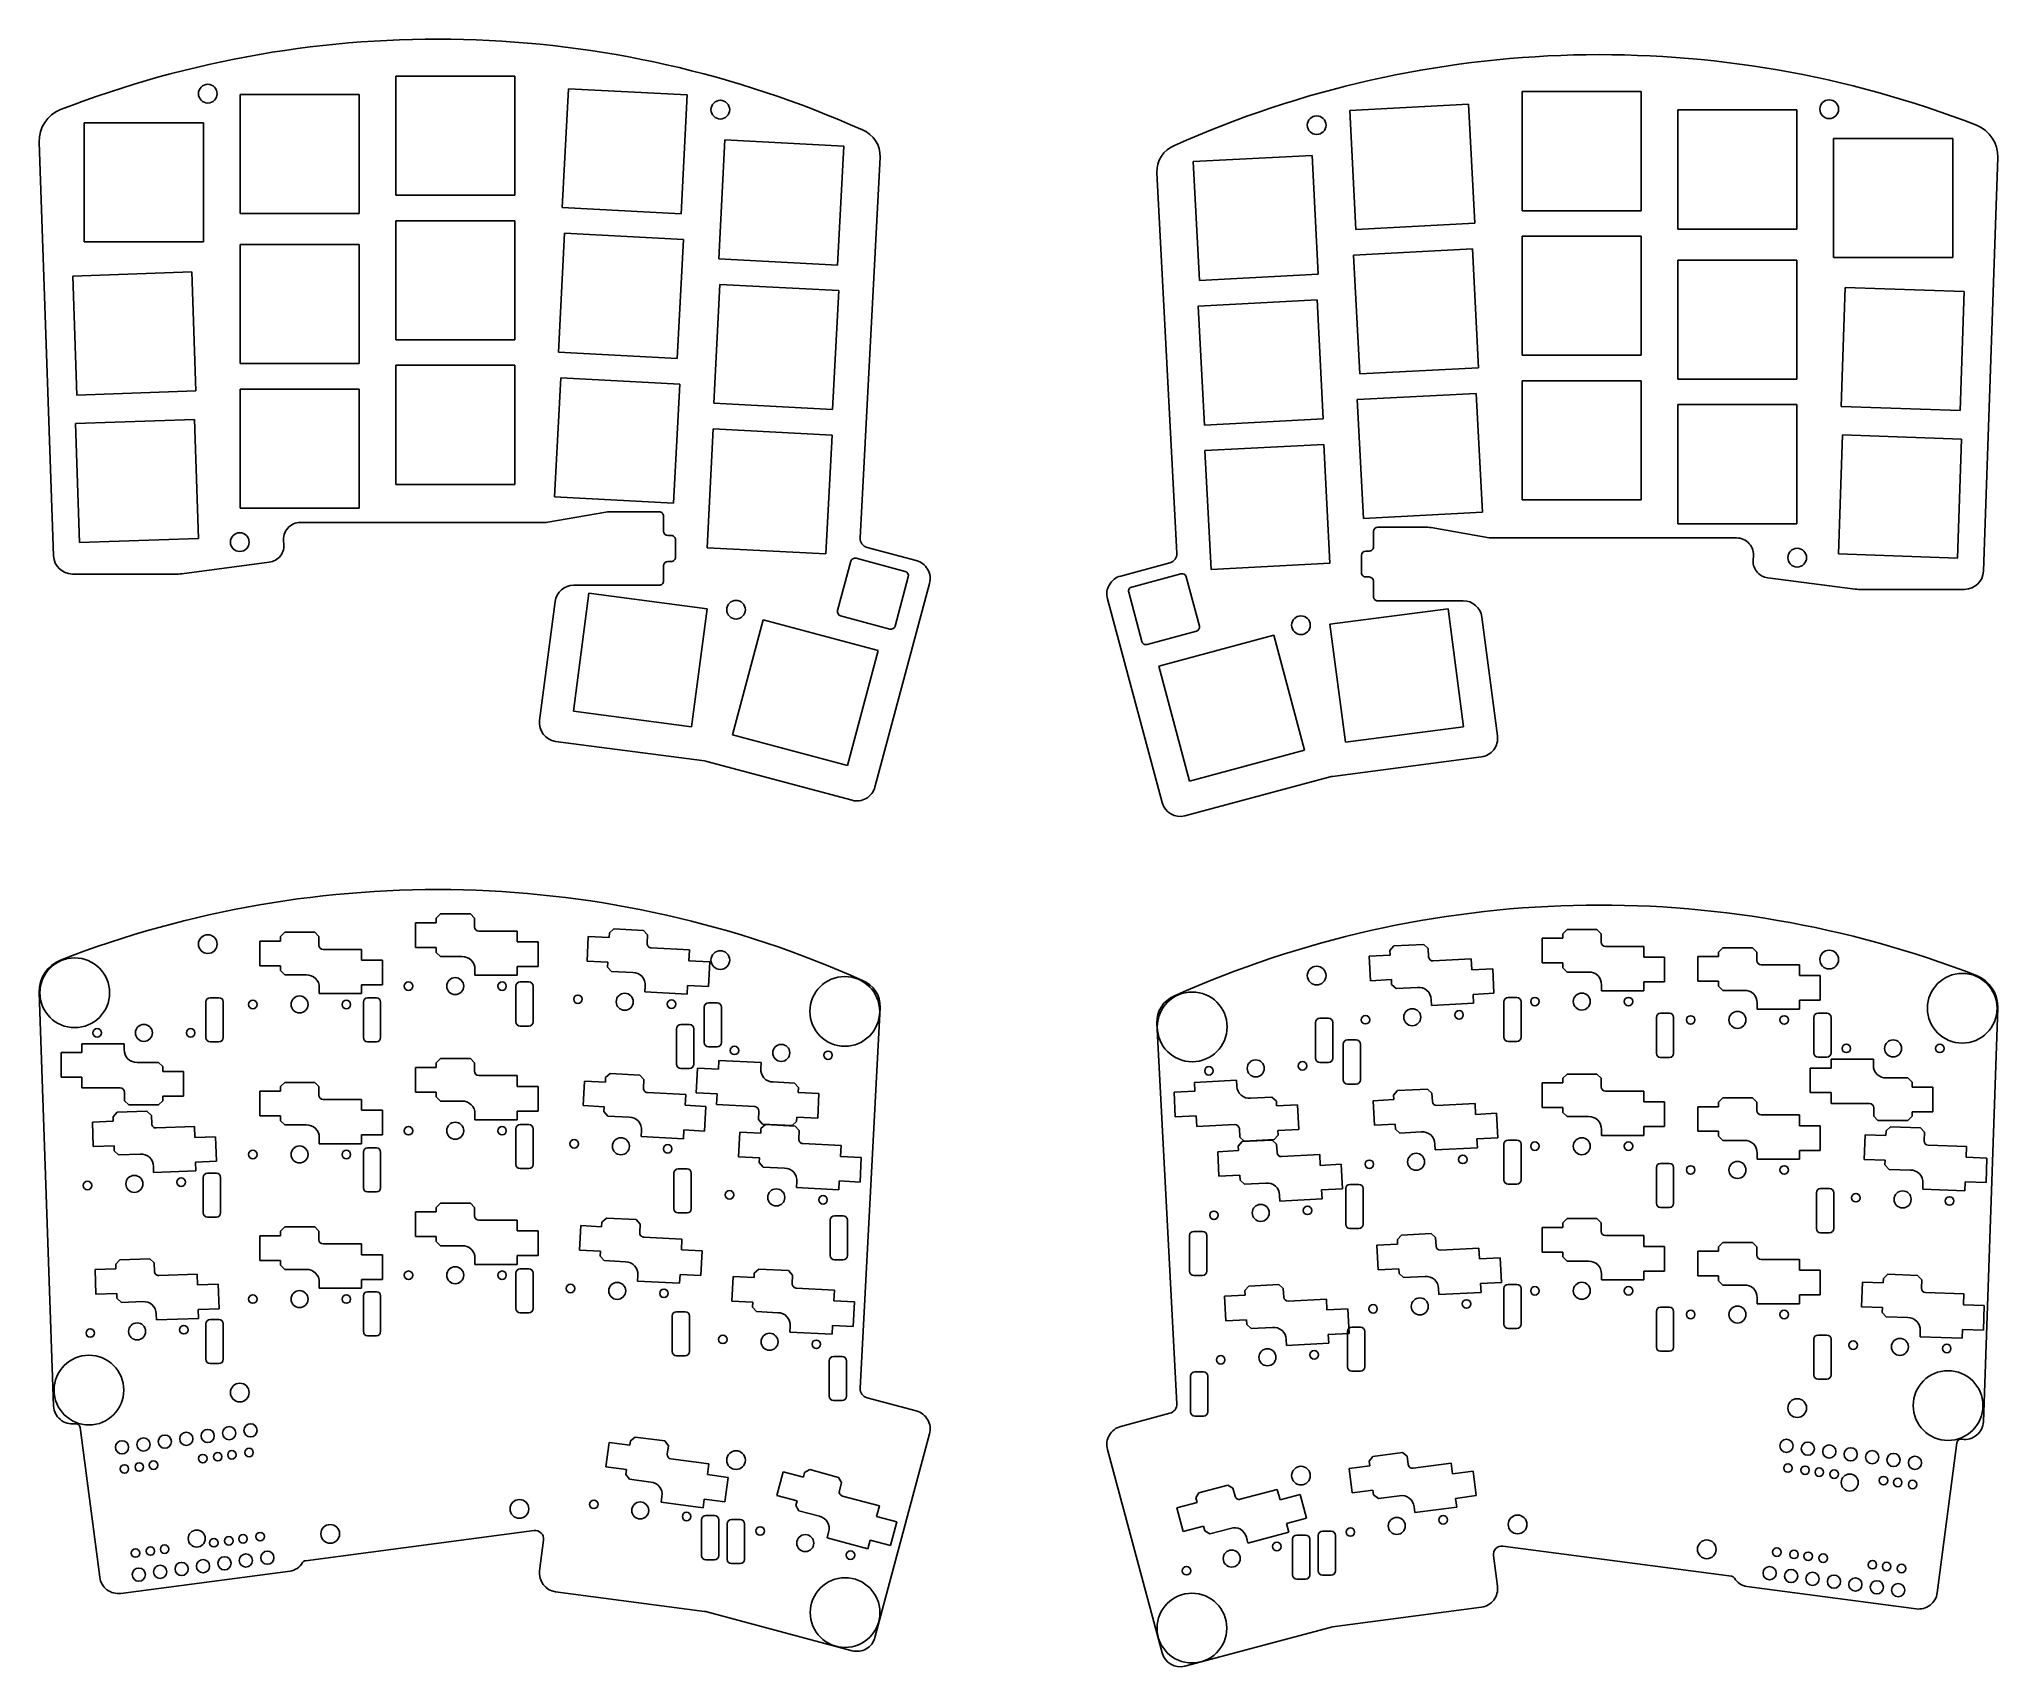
# Model space of a CAD drawing. Extents: x 27 to 258, y -221 to -29.
import ezdxf

# ---------------------------------------------------------------- set-up
doc = ezdxf.new("R2010")
doc.units = 0
doc.layers.add('BLACK', color=7, linetype='CONTINUOUS')

msp = doc.modelspace()

# ---------------------------------------------------------------- linework, layer by layer
at = {"layer": 'BLACK', "linetype": 'CONTINUOUS'}
for p, q in [((69.239764, -33.566678), (83.239764, -33.566678)), ((69.239764, -47.566678), (69.239764, -33.566678)), ((83.239764, -33.566678), (83.239764, -47.566678)), ((50.939964, -35.721678), (64.939964, -35.721678)), ((50.939964, -49.721678), (50.939964, -35.721678)), ((64.939964, -35.721678), (64.939964, -49.721678)), ((88.804128, -49.027605), (89.536831, -35.046792)), ((89.536831, -35.046792), (103.517644, -35.779495)), ((103.517644, -35.779495), (102.784941, -49.760308)), ((215.667764, -35.389398), (201.667764, -35.389398)), ((201.667764, -35.389398), (201.667764, -49.389398)), ((215.667764, -49.389398), (215.667764, -35.389398)), ((32.640164, -53.066678), (32.640164, -39.066678)), ((32.640164, -39.066678), (46.640164, -39.066678)), ((46.640164, -39.066678), (46.640164, -53.066678)), ((181.389884, -37.602215), (195.370697, -36.869512)), ((182.122587, -51.583028), (181.389884, -37.602215)), ((195.370697, -36.869512), (196.1034, -50.850325)), ((233.967564, -37.544398), (219.967564, -37.544398)), ((219.967564, -37.544398), (219.967564, -51.544398)), ((233.967564, -51.544398), (233.967564, -37.544398)), ((27.333652, -41.31634), (29.033264, -89.986866)), ((107.214538, -55.039171), (107.947241, -41.058358)), ((107.947241, -41.058358), (121.928054, -41.791061)), ((252.267364, -40.889398), (238.267364, -40.889398)), ((238.267364, -40.889398), (238.267364, -54.889398)), ((252.267364, -54.889398), (252.267364, -40.889398)), ((121.928054, -41.791061), (121.195351, -55.771874)), ((126.192686, -43.094708), (123.846965, -87.853727)), ((162.979474, -43.613781), (176.960287, -42.881078)), ((163.712177, -57.594594), (162.979474, -43.613781)), ((176.960287, -42.881078), (177.69299, -56.861891)), ((257.573876, -43.13906), (255.875049, -91.787088)), ((158.714842, -44.917428), (161.060563, -89.676447)), ((83.239764, -47.566678), (69.239764, -47.566678)), ((64.939964, -49.721678), (50.939964, -49.721678)), ((69.239764, -50.566678), (83.239764, -50.566678)), ((69.239764, -64.566678), (69.239764, -50.566678)), ((83.239764, -50.566678), (83.239764, -64.566678)), ((102.784941, -49.760308), (88.804128, -49.027605)), ((201.667764, -49.389398), (215.667764, -49.389398)), ((88.36379, -66.028058), (89.096493, -52.047245)), ((89.096493, -52.047245), (103.077306, -52.779948)), ((103.077306, -52.779948), (102.344603, -66.760761)), ((196.1034, -50.850325), (182.122587, -51.583028)), ((215.667764, -52.389398), (201.667764, -52.389398)), ((201.667764, -52.389398), (201.667764, -66.389398)), ((215.667764, -66.389398), (215.667764, -52.389398)), ((219.967564, -51.544398), (233.967564, -51.544398)), ((46.640164, -53.066678), (32.640164, -53.066678)), ((50.939964, -53.366678), (64.939964, -53.366678)), ((50.939964, -67.366678), (50.939964, -53.366678)), ((64.939964, -53.366678), (64.939964, -67.366678)), ((121.195351, -55.771874), (107.214538, -55.039171)), ((181.830222, -54.602668), (195.811035, -53.869965)), ((182.562925, -68.583481), (181.830222, -54.602668)), ((195.811035, -53.869965), (196.543738, -67.850778)), ((233.967564, -55.189398), (219.967564, -55.189398)), ((219.967564, -55.189398), (219.967564, -69.189398)), ((233.967564, -69.189398), (233.967564, -55.189398)), ((238.267364, -54.889398), (252.267364, -54.889398)), ((31.278932, -57.069239), (45.270403, -56.580646)), ((31.767525, -71.06071), (31.278932, -57.069239)), ((45.270403, -56.580646), (45.758996, -70.572117)), ((177.69299, -56.861891), (163.712177, -57.594594)), ((106.624416, -72.031574), (107.357119, -58.050761)), ((107.357119, -58.050761), (121.337932, -58.783464)), ((121.337932, -58.783464), (120.605229, -72.764277)), ((239.148532, -72.394837), (239.637125, -58.403366)), ((239.637125, -58.403366), (253.628596, -58.891959)), ((253.628596, -58.891959), (253.140003, -72.88343)), ((163.569596, -60.606184), (177.550409, -59.873481)), ((164.302299, -74.586997), (163.569596, -60.606184)), ((177.550409, -59.873481), (178.283112, -73.854294)), ((83.239764, -64.566678), (69.239764, -64.566678)), ((102.344603, -66.760761), (88.36379, -66.028058)), ((201.667764, -66.389398), (215.667764, -66.389398)), ((64.939964, -67.366678), (50.939964, -67.366678)), ((69.239764, -67.566678), (83.239764, -67.566678)), ((69.239764, -81.566678), (69.239764, -67.566678)), ((83.239764, -67.566678), (83.239764, -81.566678)), ((87.923462, -83.028312), (88.656165, -69.047499)), ((88.656165, -69.047499), (102.636978, -69.780202)), ((196.543738, -67.850778), (182.562925, -68.583481)), ((45.758996, -70.572117), (31.767525, -71.06071)), ((50.939964, -70.366678), (64.939964, -70.366678)), ((50.939964, -84.366678), (50.939964, -70.366678)), ((64.939964, -70.366678), (64.939964, -84.366678)), ((102.636978, -69.780202), (101.904275, -83.761015)), ((182.27055, -71.602922), (196.251363, -70.870219)), ((196.251363, -70.870219), (196.984066, -84.851032)), ((215.667764, -69.389398), (201.667764, -69.389398)), ((201.667764, -69.389398), (201.667764, -83.389398)), ((215.667764, -83.389398), (215.667764, -69.389398)), ((219.967564, -69.189398), (233.967564, -69.189398)), ((120.605229, -72.764277), (106.624416, -72.031574)), ((183.003253, -85.583735), (182.27055, -71.602922)), ((233.967564, -72.189398), (219.967564, -72.189398)), ((219.967564, -72.189398), (219.967564, -86.189398)), ((233.967564, -86.189398), (233.967564, -72.189398)), ((253.140003, -72.88343), (239.148532, -72.394837)), ((31.600132, -74.415039), (45.591603, -73.926446)), ((32.088725, -88.40651), (31.600132, -74.415039)), ((45.591603, -73.926446), (46.080196, -87.917917)), ((105.838206, -89.018743), (106.570909, -75.03793)), ((106.570909, -75.03793), (120.551722, -75.770633)), ((120.551722, -75.770633), (119.819019, -89.751446)), ((178.283112, -73.854294), (164.302299, -74.586997)), ((238.827332, -89.740637), (239.315925, -75.749166)), ((239.315925, -75.749166), (253.307396, -76.237759)), ((164.355806, -77.593353), (178.336619, -76.86065)), ((165.088509, -91.574166), (164.355806, -77.593353)), ((178.336619, -76.86065), (179.069322, -90.841463)), ((253.307396, -76.237759), (252.818803, -90.22923)), ((83.239764, -81.566678), (69.239764, -81.566678)), ((64.939964, -84.366678), (50.939964, -84.366678)), ((93.940457, -84.827547), (87.120686, -86.013896)), ((101.904275, -83.761015), (87.923462, -83.028312)), ((94.317501, -84.794997), (100.231574, -84.794997)), ((196.984066, -84.851032), (183.003253, -85.583735)), ((201.667764, -83.389398), (215.667764, -83.389398)), ((86.743461, -86.046446), (58.049117, -86.04409)), ((100.731574, -85.294997), (100.731574, -87.088997)), ((184.175954, -87.117718), (184.175954, -88.911718)), ((190.590027, -86.617718), (184.675954, -86.617718)), ((190.967071, -86.650268), (197.786842, -87.836617)), ((219.967564, -86.189398), (233.967564, -86.189398)), ((46.080196, -87.917917), (32.088725, -88.40651)), ((56.090053, -88.487363), (56.066063, -88.305143)), ((101.231574, -87.588997), (101.628574, -87.588997)), ((102.128574, -88.088997), (102.128574, -90.136997)), ((119.819019, -89.751446), (105.838206, -89.018743)), ((130.439843, -90.522316), (124.660756, -88.973815)), ((183.675954, -89.411718), (183.278954, -89.411718)), ((198.164067, -87.869167), (226.858411, -87.866811)), ((252.818803, -90.22923), (238.827332, -89.740637)), ((54.368215, -90.731304), (44.090552, -92.08442)), ((100.731574, -91.136997), (100.731574, -92.930997)), ((101.628574, -90.636997), (101.231574, -90.636997)), ((121.187349, -96.409975), (122.740264, -90.61442)), ((123.352636, -90.260866), (129.148191, -91.813781)), ((154.467685, -92.345036), (160.246772, -90.796535)), ((161.554892, -92.083586), (155.759337, -93.636501)), ((179.069322, -90.841463), (165.088509, -91.574166)), ((182.778954, -89.911718), (182.778954, -91.959718)), ((228.817475, -90.310183), (228.841465, -90.127963)), ((31.231924, -92.110087), (43.698963, -92.110087)), ((90.13351, -108.249725), (91.960876, -94.369497)), ((100.231574, -93.430997), (90.171034, -93.430997)), ((91.960876, -94.369497), (105.841104, -96.196863)), ((125.579932, -117.159898), (131.995478, -93.216755)), ((129.501745, -92.426153), (127.94883, -98.221708)), ((155.405783, -94.248873), (156.958698, -100.044428)), ((163.720179, -98.232695), (162.167264, -92.43714)), ((183.278954, -92.459718), (183.675954, -92.459718)), ((184.175954, -92.959718), (184.175954, -94.753718)), ((230.539316, -92.554124), (240.817761, -93.884642)), ((253.676389, -93.910309), (241.20935, -93.910309)), ((86.150274, -109.316852), (87.989856, -95.343839)), ((105.841104, -96.196863), (104.013738, -110.077091)), ((159.327596, -118.982618), (152.91205, -95.039475)), ((179.066424, -98.019583), (192.946652, -96.192217)), ((184.675954, -95.253718), (194.736494, -95.253718)), ((192.946652, -96.192217), (194.774018, -110.072445)), ((108.817361, -111.01292), (112.440828, -97.489959)), ((112.440828, -97.489959), (125.963789, -101.113426)), ((121.540903, -97.022347), (127.336458, -98.575262)), ((163.366625, -98.845067), (157.57107, -100.397982)), ((180.89379, -111.899811), (179.066424, -98.019583)), ((198.757254, -111.139573), (196.917672, -97.16656)), ((125.963789, -101.113426), (122.340322, -114.636387)), ((158.943739, -102.936146), (172.4667, -99.312679)), ((172.4667, -99.312679), (176.090167, -112.83564)), ((162.567206, -116.459107), (158.943739, -102.936146)), ((104.013738, -110.077091), (90.13351, -108.249725)), ((194.774018, -110.072445), (180.89379, -111.899811)), ((88.044294, -111.785189), (105.54905, -114.089733)), ((122.340322, -114.636387), (108.817361, -111.01292)), ((105.831295, -114.145874), (122.885493, -118.715533)), ((176.090167, -112.83564), (162.567206, -116.459107)), ((196.863234, -113.607909), (179.358478, -115.912453)), ((179.076233, -115.968594), (162.022035, -120.538253)), ((71.567564, -133.124478), (71.567564, -136.020078)), ((74.016364, -133.124478), (71.567564, -133.124478)), ((74.016364, -132.587278), (74.516364, -132.087278)), ((74.016364, -133.124478), (74.016364, -132.587278)), ((74.516364, -132.087278), (78.024364, -132.087278)), ((78.024364, -132.087278), (78.524364, -132.587278)), ((78.524364, -133.587278), (78.524364, -132.587278)), ((53.267764, -135.279478), (53.267764, -138.175078)), ((55.716564, -135.279478), (53.267764, -135.279478)), ((55.716564, -134.742278), (56.216564, -134.242278)), ((55.716564, -135.279478), (55.716564, -134.742278)), ((56.216564, -134.242278), (59.724564, -134.242278)), ((59.724564, -134.242278), (60.224564, -134.742278)), ((60.224564, -135.742278), (60.224564, -134.742278)), ((83.524364, -134.087278), (79.024364, -134.087278)), ((83.524364, -135.359678), (83.524364, -134.087278)), ((83.524364, -135.359678), (85.973164, -135.359678)), ((85.973164, -138.255278), (85.973164, -135.359678)), ((91.884584, -134.727025), (91.73304, -137.618657)), ((94.330028, -134.855186), (91.884584, -134.727025)), ((94.330028, -134.855186), (94.358143, -134.318722)), ((94.358143, -134.318722), (94.883625, -133.845575)), ((94.883625, -133.845575), (98.386818, -134.029169)), ((98.386818, -134.029169), (98.859965, -134.554652)), ((98.807629, -135.553282), (98.859965, -134.554652)), ((186.581826, -135.848687), (190.085019, -135.665091)), ((190.085019, -135.665091), (190.610502, -136.138239)), ((203.995564, -134.947198), (203.995564, -137.842798)), ((206.444364, -134.947198), (203.995564, -134.947198)), ((206.444364, -134.409998), (206.944364, -133.909998)), ((206.444364, -134.947198), (206.444364, -134.409998)), ((206.944364, -133.909998), (210.452364, -133.909998)), ((210.452364, -133.909998), (210.952364, -134.409998)), ((210.952364, -135.409998), (210.952364, -134.409998)), ((65.224564, -136.242278), (60.724564, -136.242278)), ((65.224564, -137.514678), (65.224564, -136.242278)), ((65.224564, -137.514678), (67.673364, -137.514678)), ((67.673364, -140.410278), (67.673364, -137.514678)), ((74.016364, -136.020078), (71.567564, -136.020078)), ((74.016364, -136.595278), (74.016364, -136.020078)), ((74.016364, -136.595278), (74.516364, -137.095278)), ((74.516364, -137.095278), (77.032364, -137.095278)), ((94.178484, -137.746817), (91.73304, -137.618657)), ((94.14838, -138.321229), (94.178484, -137.746817)), ((103.774608, -136.314276), (99.280775, -136.078764)), ((103.708016, -137.584933), (103.774608, -136.314276)), ((103.708016, -137.584933), (106.15346, -137.713093)), ((106.001916, -140.604724), (106.15346, -137.713093)), ((186.136795, -136.910634), (183.691351, -137.038793)), ((183.691351, -137.038793), (183.842895, -139.930425)), ((186.10868, -136.374169), (186.581826, -135.848687)), ((186.136795, -136.910634), (186.10868, -136.374169)), ((190.662839, -137.136869), (190.610502, -136.138239)), ((195.682153, -137.374503), (191.18832, -137.610015)), ((195.748745, -138.64516), (195.682153, -137.374503)), ((206.444364, -137.842798), (203.995564, -137.842798)), ((206.444364, -138.417998), (206.444364, -137.842798)), ((215.952364, -135.909998), (211.452364, -135.909998)), ((215.952364, -137.182398), (215.952364, -135.909998)), ((215.952364, -137.182398), (218.401164, -137.182398)), ((218.401164, -140.077998), (218.401164, -137.182398)), ((222.295364, -137.102198), (222.295364, -139.997798)), ((224.744164, -137.102198), (222.295364, -137.102198)), ((224.744164, -136.564998), (225.244164, -136.064998)), ((224.744164, -137.102198), (224.744164, -136.564998)), ((225.244164, -136.064998), (228.752164, -136.064998)), ((228.752164, -136.064998), (229.252164, -136.564998)), ((229.252164, -137.564998), (229.252164, -136.564998)), ((234.252164, -138.064998), (229.752164, -138.064998)), ((234.252164, -139.337398), (234.252164, -138.064998)), ((55.716564, -138.175078), (53.267764, -138.175078)), ((55.716564, -138.750278), (55.716564, -138.175078)), ((55.716564, -138.750278), (56.216564, -139.250278)), ((56.216564, -139.250278), (58.732564, -139.250278)), ((65.224564, -140.410278), (67.673364, -140.410278)), ((65.224564, -141.450278), (65.224564, -140.410278)), ((78.556364, -138.595278), (78.556364, -139.295278)), ((78.556364, -139.295278), (83.524364, -139.295278)), ((83.524364, -138.255278), (85.973164, -138.255278)), ((83.524364, -139.295278), (83.524364, -138.255278)), ((84.907364, -140.081078), (83.875364, -140.081078)), ((94.14838, -138.321229), (94.621527, -138.846712)), ((94.621527, -138.846712), (97.134079, -138.978389)), ((186.288339, -139.802265), (183.842895, -139.930425)), ((186.318442, -140.376677), (186.288339, -139.802265)), ((186.318442, -140.376677), (186.843925, -140.849824)), ((195.748745, -138.64516), (198.194189, -138.516999)), ((198.345733, -141.40863), (198.194189, -138.516999)), ((206.444364, -138.417998), (206.944364, -138.917998)), ((206.944364, -138.917998), (209.460364, -138.917998)), ((210.984364, -140.417998), (210.984364, -141.117998)), ((215.952364, -140.077998), (218.401164, -140.077998)), ((215.952364, -141.117998), (215.952364, -140.077998)), ((224.744164, -139.997798), (222.295364, -139.997798)), ((224.744164, -140.572998), (224.744164, -139.997798)), ((234.252164, -139.337398), (236.700964, -139.337398)), ((236.700964, -142.232998), (236.700964, -139.337398)), ((27.333652, -141.31634), (29.032479, -189.964368)), ((46.938964, -142.425878), (46.938964, -146.607478)), ((48.470964, -141.925878), (47.438964, -141.925878)), ((48.970964, -146.607478), (48.970964, -142.425878)), ((60.256564, -140.750278), (60.256564, -141.450278)), ((60.256564, -141.450278), (65.224564, -141.450278)), ((65.439764, -142.443278), (65.439764, -146.624878)), ((66.971764, -141.943278), (65.939764, -141.943278)), ((67.471764, -146.624878), (67.471764, -142.443278)), ((83.375364, -140.581078), (83.375364, -144.762678)), ((85.407364, -144.762678), (85.407364, -140.581078)), ((98.577486, -140.556093), (98.540851, -141.255134)), ((98.540851, -141.255134), (103.502043, -141.515139)), ((103.502043, -141.515139), (103.556472, -140.476564)), ((103.556472, -140.476564), (106.001916, -140.604724)), ((107.042268, -142.526547), (106.010268, -142.526547)), ((186.843925, -140.849824), (189.356477, -140.718146)), ((190.956892, -142.13633), (190.993527, -142.835371)), ((190.993527, -142.835371), (195.954719, -142.575366)), ((195.900289, -141.536791), (198.345733, -141.40863)), ((195.954719, -142.575366), (195.900289, -141.536791)), ((199.500164, -146.585398), (199.500164, -142.403798)), ((200.000164, -141.903798), (201.032164, -141.903798)), ((201.532164, -142.403798), (201.532164, -146.585398)), ((210.984364, -141.117998), (215.952364, -141.117998)), ((224.744164, -140.572998), (225.244164, -141.072998)), ((225.244164, -141.072998), (227.760164, -141.072998)), ((229.284164, -142.572998), (229.284164, -143.272998)), ((234.252164, -142.232998), (236.700964, -142.232998)), ((234.252164, -143.272998), (234.252164, -142.232998)), ((105.510268, -143.026547), (105.510268, -147.208147)), ((107.542268, -147.208147), (107.542268, -143.026547)), ((126.192686, -143.094708), (123.846965, -187.853727)), ((158.714842, -144.917428), (161.060563, -189.676447)), ((177.36526, -149.030867), (177.36526, -144.849267)), ((177.86526, -144.349267), (178.89726, -144.349267)), ((179.39726, -144.849267), (179.39726, -149.030867)), ((217.435764, -148.447598), (217.435764, -144.265998)), ((217.935764, -143.765998), (218.967764, -143.765998)), ((219.467764, -144.265998), (219.467764, -148.447598)), ((229.284164, -143.272998), (234.252164, -143.272998)), ((235.936564, -148.430198), (235.936564, -144.248598)), ((236.436564, -143.748598), (237.468564, -143.748598)), ((237.968564, -144.248598), (237.968564, -148.430198)), ((257.573876, -143.13906), (255.875049, -191.787088)), ((32.355564, -147.338078), (32.355564, -148.378078)), ((37.323564, -147.338078), (32.355564, -147.338078)), ((37.323564, -148.038078), (37.323564, -147.338078)), ((47.438964, -147.107478), (48.470964, -147.107478)), ((65.939764, -147.124878), (66.971764, -147.124878)), ((83.875364, -145.262678), (84.907364, -145.262678)), ((102.255594, -145.577014), (102.255594, -149.758614)), ((103.787594, -145.077014), (102.755594, -145.077014)), ((104.287594, -149.758614), (104.287594, -145.577014)), ((181.119934, -146.899734), (182.151934, -146.899734)), ((201.032164, -147.085398), (200.000164, -147.085398)), ((29.906764, -148.378078), (29.906764, -151.273678)), ((32.355564, -148.378078), (29.906764, -148.378078)), ((41.363564, -149.538078), (38.847564, -149.538078)), ((41.863564, -150.038078), (41.363564, -149.538078)), ((74.016364, -149.587278), (74.516364, -149.087278)), ((74.016364, -150.124478), (74.016364, -149.587278)), ((74.516364, -149.087278), (78.024364, -149.087278)), ((78.024364, -149.087278), (78.524364, -149.587278)), ((78.524364, -150.587278), (78.524364, -149.587278)), ((106.010268, -147.708147), (107.042268, -147.708147)), ((107.230139, -149.303527), (107.17571, -150.342102)), ((112.191331, -149.563532), (107.230139, -149.303527)), ((112.154696, -150.262573), (112.191331, -149.563532)), ((178.89726, -149.530867), (177.86526, -149.530867)), ((180.619934, -151.581334), (180.619934, -147.399734)), ((182.651934, -147.399734), (182.651934, -151.581334)), ((218.967764, -148.947598), (217.935764, -148.947598)), ((237.468564, -148.930198), (236.436564, -148.930198)), ((237.982764, -149.160798), (237.982764, -150.200798)), ((242.950764, -149.160798), (237.982764, -149.160798)), ((242.950764, -149.860798), (242.950764, -149.160798)), ((32.355564, -151.273678), (29.906764, -151.273678)), ((32.355564, -151.273678), (32.355564, -152.546078)), ((41.863564, -150.038078), (41.863564, -150.613278)), ((41.863564, -150.613278), (44.312364, -150.613278)), ((44.312364, -153.508878), (44.312364, -150.613278)), ((55.716564, -152.387278), (56.216564, -151.887278)), ((56.216564, -151.887278), (59.724564, -151.887278)), ((59.724564, -151.887278), (60.224564, -152.387278)), ((71.567564, -150.124478), (71.567564, -153.020078)), ((74.016364, -150.124478), (71.567564, -150.124478)), ((83.524364, -151.087278), (79.024364, -151.087278)), ((83.524364, -152.359678), (83.524364, -151.087278)), ((91.444246, -151.727478), (91.292702, -154.61911)), ((93.88969, -151.855639), (91.444246, -151.727478)), ((93.88969, -151.855639), (93.917805, -151.319175)), ((93.917805, -151.319175), (94.443287, -150.846028)), ((94.443287, -150.846028), (97.94648, -151.029622)), ((97.94648, -151.029622), (98.419627, -151.555105)), ((98.367291, -152.553735), (98.419627, -151.555105)), ((102.755594, -150.258614), (103.787594, -150.258614)), ((104.730266, -150.213942), (104.578722, -153.105573)), ((107.17571, -150.342102), (104.730266, -150.213942)), ((116.110655, -151.971954), (113.598103, -151.840277)), ((168.089347, -151.628735), (163.128155, -151.88874)), ((163.128155, -151.88874), (163.182585, -152.927315)), ((168.125982, -152.327776), (168.089347, -151.628735)), ((203.995564, -151.947198), (203.995564, -154.842798)), ((206.444364, -151.947198), (203.995564, -151.947198)), ((206.444364, -151.409998), (206.944364, -150.909998)), ((206.444364, -151.947198), (206.444364, -151.409998)), ((206.944364, -150.909998), (210.452364, -150.909998)), ((210.452364, -150.909998), (210.952364, -151.409998)), ((210.952364, -152.409998), (210.952364, -151.409998)), ((235.533964, -150.200798), (235.533964, -153.096398)), ((237.982764, -150.200798), (235.533964, -150.200798)), ((246.990764, -151.360798), (244.474764, -151.360798)), ((247.490764, -151.860798), (246.990764, -151.360798)), ((247.490764, -151.860798), (247.490764, -152.435998)), ((32.355564, -152.546078), (36.855564, -152.546078)), ((37.355564, -153.046078), (37.355564, -154.046078)), ((37.855564, -154.546078), (37.355564, -154.046078)), ((41.863564, -154.046078), (41.363564, -154.546078)), ((41.863564, -153.508878), (41.863564, -154.046078)), ((41.863564, -153.508878), (44.312364, -153.508878)), ((53.267764, -152.924478), (53.267764, -155.820078)), ((55.716564, -152.924478), (53.267764, -152.924478)), ((55.716564, -152.924478), (55.716564, -152.387278)), ((60.224564, -153.387278), (60.224564, -152.387278)), ((65.224564, -153.887278), (60.724564, -153.887278)), ((65.224564, -155.159678), (65.224564, -153.887278)), ((74.016364, -153.020078), (71.567564, -153.020078)), ((74.016364, -153.595278), (74.016364, -153.020078)), ((74.016364, -153.595278), (74.516364, -154.095278)), ((74.516364, -154.095278), (77.032364, -154.095278)), ((83.524364, -152.359678), (85.973164, -152.359678)), ((85.973164, -155.255278), (85.973164, -152.359678)), ((103.33427, -153.314729), (98.840437, -153.079217)), ((103.267678, -154.585386), (103.33427, -153.314729)), ((107.024166, -153.233733), (104.578722, -153.105573)), ((107.024166, -153.233733), (106.957574, -154.50439)), ((116.583802, -152.497437), (116.110655, -151.971954)), ((116.583802, -152.497437), (116.553698, -153.071849)), ((116.553698, -153.071849), (118.999142, -153.200009)), ((118.847598, -156.091641), (118.999142, -153.200009)), ((163.182585, -152.927315), (160.737141, -153.055476)), ((160.737141, -153.055476), (160.888685, -155.947107)), ((172.238949, -153.614282), (169.726397, -153.74596)), ((172.764432, -154.087429), (172.238949, -153.614282)), ((172.764432, -154.087429), (172.794535, -154.661841)), ((182.151934, -152.081334), (181.119934, -152.081334)), ((186.577133, -153.911087), (184.131689, -154.039246)), ((184.131689, -154.039246), (184.283233, -156.930878)), ((186.549018, -153.374622), (187.022164, -152.84914)), ((186.577133, -153.911087), (186.549018, -153.374622)), ((187.022164, -152.84914), (190.525357, -152.665544)), ((190.525357, -152.665544), (191.05084, -153.138692)), ((191.103177, -154.137322), (191.05084, -153.138692)), ((215.952364, -152.909998), (211.452364, -152.909998)), ((215.952364, -154.182398), (215.952364, -152.909998)), ((215.952364, -154.182398), (218.401164, -154.182398)), ((218.401164, -157.077998), (218.401164, -154.182398)), ((224.744164, -154.209998), (225.244164, -153.709998)), ((224.744164, -154.747198), (224.744164, -154.209998)), ((225.244164, -153.709998), (228.752164, -153.709998)), ((228.752164, -153.709998), (229.252164, -154.209998)), ((229.252164, -155.209998), (229.252164, -154.209998)), ((237.982764, -153.096398), (235.533964, -153.096398)), ((237.982764, -153.096398), (237.982764, -154.368798)), ((247.490764, -152.435998), (249.939564, -152.435998)), ((249.939564, -155.331598), (249.939564, -152.435998)), ((36.037189, -156.460607), (33.589881, -156.546069)), ((33.589881, -156.546069), (33.690936, -159.439905)), ((36.018441, -155.923734), (36.500687, -155.406589)), ((36.037189, -156.460607), (36.018441, -155.923734)), ((36.500687, -155.406589), (40.00655, -155.284162)), ((41.363564, -154.546078), (37.855564, -154.546078)), ((40.00655, -155.284162), (40.523695, -155.766407)), ((40.558595, -156.765798), (40.523695, -155.766407)), ((55.716564, -155.820078), (53.267764, -155.820078)), ((55.716564, -156.395278), (55.716564, -155.820078)), ((55.716564, -156.395278), (56.216564, -156.895278)), ((65.224564, -155.159678), (67.673364, -155.159678)), ((67.673364, -158.055278), (67.673364, -155.159678)), ((78.556364, -155.595278), (78.556364, -156.295278)), ((78.556364, -156.295278), (83.524364, -156.295278)), ((83.524364, -155.255278), (85.973164, -155.255278)), ((83.524364, -156.295278), (83.524364, -155.255278)), ((93.738146, -154.74727), (91.292702, -154.61911)), ((93.708042, -155.321682), (93.738146, -154.74727)), ((93.708042, -155.321682), (94.181189, -155.847165)), ((94.181189, -155.847165), (96.693741, -155.978842)), ((103.267678, -154.585386), (105.713122, -154.713546)), ((105.561578, -157.605177), (105.713122, -154.713546)), ((106.957574, -154.50439), (111.451407, -154.739902)), ((111.924553, -155.265384), (111.872217, -156.264014)), ((112.345364, -156.789497), (111.872217, -156.264014)), ((116.374039, -156.499944), (115.848557, -156.973091)), ((116.402154, -155.96348), (116.374039, -156.499944)), ((116.402154, -155.96348), (118.847598, -156.091641)), ((163.334129, -155.818946), (160.888685, -155.947107)), ((163.334129, -155.818946), (163.400721, -157.089603)), ((172.794535, -154.661841), (175.239979, -154.533681)), ((175.391523, -157.425313), (175.239979, -154.533681)), ((196.122491, -154.374956), (191.628658, -154.610468)), ((196.189083, -155.645613), (196.122491, -154.374956)), ((196.189083, -155.645613), (198.634527, -155.517452)), ((198.786071, -158.409083), (198.634527, -155.517452)), ((206.444364, -154.842798), (203.995564, -154.842798)), ((206.444364, -155.417998), (206.444364, -154.842798)), ((206.444364, -155.417998), (206.944364, -155.917998)), ((206.944364, -155.917998), (209.460364, -155.917998)), ((222.295364, -154.747198), (222.295364, -157.642798)), ((224.744164, -154.747198), (222.295364, -154.747198)), ((234.252164, -155.709998), (229.752164, -155.709998)), ((234.252164, -156.982398), (234.252164, -155.709998)), ((237.982764, -154.368798), (242.482764, -154.368798)), ((242.982764, -154.868798), (242.982764, -155.868798)), ((243.482764, -156.368798), (242.982764, -155.868798)), ((246.990764, -156.368798), (243.482764, -156.368798)), ((247.490764, -155.868798), (246.990764, -156.368798)), ((247.490764, -155.331598), (247.490764, -155.868798)), ((247.490764, -155.331598), (249.939564, -155.331598)), ((45.572999, -157.090996), (41.07574, -157.248044)), ((45.617405, -158.362621), (45.572999, -157.090996)), ((45.617405, -158.362621), (48.064713, -158.277159)), ((48.165768, -161.170995), (48.064713, -158.277159)), ((56.216564, -156.895278), (58.732564, -156.895278)), ((60.256564, -158.395278), (60.256564, -159.095278)), ((65.224564, -158.055278), (67.673364, -158.055278)), ((65.224564, -159.095278), (65.224564, -158.055278)), ((83.375364, -157.345078), (83.375364, -161.526678)), ((84.907364, -156.845078), (83.875364, -156.845078)), ((85.407364, -161.526678), (85.407364, -157.345078)), ((98.137148, -157.556546), (98.100513, -158.255587)), ((98.100513, -158.255587), (103.061705, -158.515592)), ((103.061705, -158.515592), (103.116134, -157.477017)), ((103.116134, -157.477017), (105.561578, -157.605177)), ((109.704872, -157.730994), (109.553328, -160.622626)), ((112.150316, -157.859155), (109.704872, -157.730994)), ((112.150316, -157.859155), (112.178431, -157.322691)), ((112.178431, -157.322691), (112.703913, -156.849544)), ((115.848557, -156.973091), (112.345364, -156.789497)), ((112.703913, -156.849544), (116.207106, -157.033138)), ((116.207106, -157.033138), (116.680253, -157.558621)), ((116.627917, -158.557251), (116.680253, -157.558621)), ((163.400721, -157.089603), (167.894554, -156.854091)), ((168.288392, -159.378138), (168.761538, -158.852656)), ((168.420035, -157.327237), (168.472372, -158.325867)), ((168.997855, -158.799015), (168.472372, -158.325867)), ((168.761538, -158.852656), (172.264731, -158.66906)), ((172.501048, -158.615419), (168.997855, -158.799015)), ((172.264731, -158.66906), (172.790214, -159.142208)), ((172.974194, -158.089937), (172.501048, -158.615419)), ((172.946079, -157.553472), (175.391523, -157.425313)), ((172.946079, -157.553472), (172.974194, -158.089937)), ((186.728677, -156.802718), (184.283233, -156.930878)), ((186.75878, -157.37713), (186.728677, -156.802718)), ((186.75878, -157.37713), (187.284263, -157.850277)), ((187.284263, -157.850277), (189.796815, -157.718599)), ((196.340627, -158.537244), (198.786071, -158.409083)), ((196.395057, -159.575819), (196.340627, -158.537244)), ((200.000164, -158.667798), (201.032164, -158.667798)), ((210.984364, -157.417998), (210.984364, -158.117998)), ((210.984364, -158.117998), (215.952364, -158.117998)), ((215.952364, -157.077998), (218.401164, -157.077998)), ((215.952364, -158.117998), (215.952364, -157.077998)), ((224.744164, -157.642798), (222.295364, -157.642798)), ((224.744164, -158.217998), (224.744164, -157.642798)), ((224.744164, -158.217998), (225.244164, -158.717998)), ((225.244164, -158.717998), (227.760164, -158.717998)), ((234.252164, -156.982398), (236.700964, -156.982398)), ((236.700964, -159.877998), (236.700964, -156.982398)), ((241.978939, -158.042674), (241.877884, -160.93651)), ((244.426247, -158.128136), (241.978939, -158.042674)), ((244.426247, -158.128136), (244.444995, -157.591263)), ((244.444995, -157.591263), (244.962141, -157.109017)), ((244.962141, -157.109017), (248.468004, -157.231445)), ((248.468004, -157.231445), (248.950249, -157.74859)), ((248.91535, -158.747981), (248.950249, -157.74859)), ((36.138244, -159.354443), (33.690936, -159.439905)), ((36.158319, -159.929293), (36.138244, -159.354443)), ((36.158319, -159.929293), (36.675464, -160.411538)), ((36.675464, -160.411538), (39.189931, -160.323731)), ((60.256564, -159.095278), (65.224564, -159.095278)), ((65.439764, -160.088278), (65.439764, -164.269878)), ((66.971764, -159.588278), (65.939764, -159.588278)), ((67.471764, -164.269878), (67.471764, -160.088278)), ((111.998772, -160.750786), (109.553328, -160.622626)), ((111.968668, -161.325198), (111.998772, -160.750786)), ((121.594896, -159.318245), (117.101063, -159.082733)), ((121.528304, -160.588902), (121.594896, -159.318245)), ((121.528304, -160.588902), (123.973748, -160.717062)), ((123.822204, -163.608693), (123.973748, -160.717062)), ((168.316507, -159.914603), (165.871063, -160.042762)), ((165.871063, -160.042762), (166.022607, -162.934394)), ((168.316507, -159.914603), (168.288392, -159.378138)), ((172.842551, -160.140838), (172.790214, -159.142208)), ((177.861865, -160.378472), (173.368032, -160.613984)), ((177.928457, -161.649129), (177.861865, -160.378472)), ((191.39723, -159.136783), (191.433865, -159.835824)), ((191.433865, -159.835824), (196.395057, -159.575819)), ((199.500164, -163.349398), (199.500164, -159.167798)), ((201.532164, -159.167798), (201.532164, -163.349398)), ((229.284164, -160.217998), (229.284164, -160.917998)), ((229.284164, -160.917998), (234.252164, -160.917998)), ((234.252164, -159.877998), (236.700964, -159.877998)), ((234.252164, -160.917998), (234.252164, -159.877998)), ((244.325192, -161.021972), (241.877884, -160.93651)), ((244.305119, -161.596822), (244.325192, -161.021972)), ((253.894855, -159.422174), (249.39759, -159.265126)), ((253.850448, -160.693799), (253.894855, -159.422174)), ((253.850448, -160.693799), (256.297756, -160.779261)), ((256.196701, -163.673097), (256.297756, -160.779261)), ((40.765352, -161.769631), (40.789782, -162.469204)), ((40.789782, -162.469204), (45.754755, -162.295824)), ((45.71846, -161.256457), (48.165768, -161.170995)), ((45.754755, -162.295824), (45.71846, -161.256457)), ((46.628234, -163.055495), (46.628234, -167.237095)), ((48.160234, -162.555495), (47.128234, -162.555495)), ((48.660234, -167.237095), (48.660234, -163.055495)), ((83.875364, -162.026678), (84.907364, -162.026678)), ((101.956005, -162.560113), (101.956005, -166.741713)), ((103.488005, -162.060113), (102.456005, -162.060113)), ((103.988005, -166.741713), (103.988005, -162.560113)), ((111.968668, -161.325198), (112.441815, -161.850681)), ((112.441815, -161.850681), (114.954367, -161.982358)), ((168.468051, -162.806234), (166.022607, -162.934394)), ((168.498154, -163.380646), (168.468051, -162.806234)), ((168.498154, -163.380646), (169.023637, -163.853793)), ((177.928457, -161.649129), (180.373901, -161.520968)), ((180.525445, -164.412599), (180.373901, -161.520968)), ((217.435764, -166.092598), (217.435764, -161.910998)), ((217.935764, -161.410998), (218.967764, -161.410998)), ((219.467764, -161.910998), (219.467764, -166.092598)), ((244.305119, -161.596822), (244.787364, -162.113966)), ((244.787364, -162.113966), (247.301831, -162.201774)), ((65.939764, -164.769878), (66.971764, -164.769878)), ((116.397774, -163.560062), (116.361139, -164.259103)), ((116.361139, -164.259103), (121.322331, -164.519108)), ((121.322331, -164.519108), (121.37676, -163.480533)), ((121.37676, -163.480533), (123.822204, -163.608693)), ((169.023637, -163.853793), (171.536189, -163.722115)), ((173.136604, -165.140299), (173.173239, -165.83934)), ((173.173239, -165.83934), (178.134431, -165.579335)), ((178.080001, -164.54076), (180.525445, -164.412599)), ((178.134431, -165.579335), (178.080001, -164.54076)), ((180.919523, -168.564433), (180.919523, -164.382833)), ((181.419523, -163.882833), (182.451523, -163.882833)), ((182.951523, -164.382833), (182.951523, -168.564433)), ((201.032164, -163.849398), (200.000164, -163.849398)), ((236.247294, -169.059815), (236.247294, -164.878215)), ((236.747294, -164.378215), (237.779294, -164.378215)), ((238.279294, -164.878215), (238.279294, -169.059815)), ((248.772554, -163.754047), (248.748124, -164.45362)), ((248.748124, -164.45362), (253.713097, -164.627002)), ((253.713097, -164.627002), (253.749393, -163.587635)), ((253.749393, -163.587635), (256.196701, -163.673097)), ((47.128234, -167.737095), (48.160234, -167.737095)), ((71.567564, -167.124478), (71.567564, -170.020078)), ((74.016364, -167.124478), (71.567564, -167.124478)), ((74.016364, -166.587278), (74.516364, -166.087278)), ((74.016364, -167.124478), (74.016364, -166.587278)), ((74.516364, -166.087278), (78.024364, -166.087278)), ((78.024364, -166.087278), (78.524364, -166.587278)), ((78.524364, -167.587278), (78.524364, -166.587278)), ((93.477477, -168.319429), (94.002959, -167.846282)), ((94.002959, -167.846282), (97.506152, -168.029876)), ((97.506152, -168.029876), (97.979299, -168.555359)), ((102.456005, -167.241713), (103.488005, -167.241713)), ((121.838964, -167.579878), (120.806964, -167.579878)), ((206.444364, -168.409998), (206.944364, -167.909998)), ((206.944364, -167.909998), (210.452364, -167.909998)), ((210.452364, -167.909998), (210.952364, -168.409998)), ((218.967764, -166.592598), (217.935764, -166.592598)), ((53.267764, -169.924478), (53.267764, -172.820078)), ((55.716564, -169.924478), (53.267764, -169.924478)), ((55.716564, -169.387278), (56.216564, -168.887278)), ((55.716564, -169.924478), (55.716564, -169.387278)), ((56.216564, -168.887278), (59.724564, -168.887278)), ((59.724564, -168.887278), (60.224564, -169.387278)), ((60.224564, -170.387278), (60.224564, -169.387278)), ((74.016364, -170.020078), (71.567564, -170.020078)), ((74.016364, -170.595278), (74.016364, -170.020078)), ((83.524364, -168.087278), (79.024364, -168.087278)), ((83.524364, -169.359678), (83.524364, -168.087278)), ((83.524364, -169.359678), (85.973164, -169.359678)), ((85.973164, -172.255278), (85.973164, -169.359678)), ((91.003918, -168.727732), (90.852374, -171.619364)), ((93.449362, -168.855893), (91.003918, -168.727732)), ((93.449362, -168.855893), (93.477477, -168.319429)), ((97.926963, -169.553989), (97.979299, -168.555359)), ((102.893942, -170.314983), (98.400109, -170.079471)), ((102.82735, -171.58564), (102.893942, -170.314983)), ((120.306964, -168.079878), (120.306964, -172.261478)), ((122.338964, -172.261478), (122.338964, -168.079878)), ((162.568564, -174.084198), (162.568564, -169.902598)), ((163.068564, -169.402598), (164.100564, -169.402598)), ((164.600564, -169.902598), (164.600564, -174.084198)), ((182.451523, -169.064433), (181.419523, -169.064433)), ((186.989346, -170.374876), (187.462492, -169.849394)), ((187.017461, -170.911341), (186.989346, -170.374876)), ((187.462492, -169.849394), (190.965685, -169.665798)), ((190.965685, -169.665798), (191.491168, -170.138946)), ((191.543505, -171.137576), (191.491168, -170.138946)), ((203.995564, -168.947198), (203.995564, -171.842798)), ((206.444364, -168.947198), (203.995564, -168.947198)), ((206.444364, -168.947198), (206.444364, -168.409998)), ((210.952364, -169.409998), (210.952364, -168.409998)), ((215.952364, -169.909998), (211.452364, -169.909998)), ((215.952364, -171.182398), (215.952364, -169.909998)), ((237.779294, -169.559815), (236.747294, -169.559815)), ((36.821887, -172.752389), (40.32775, -172.629962)), ((40.32775, -172.629962), (40.844895, -173.112207)), ((65.224564, -170.887278), (60.724564, -170.887278)), ((65.224564, -172.159678), (65.224564, -170.887278)), ((65.224564, -172.159678), (67.673364, -172.159678)), ((67.673364, -175.055278), (67.673364, -172.159678)), ((74.016364, -170.595278), (74.516364, -171.095278)), ((74.516364, -171.095278), (77.032364, -171.095278)), ((78.556364, -172.595278), (78.556364, -173.295278)), ((83.524364, -172.255278), (85.973164, -172.255278)), ((83.524364, -173.295278), (83.524364, -172.255278)), ((93.297818, -171.747524), (90.852374, -171.619364)), ((93.267714, -172.321936), (93.297818, -171.747524)), ((93.267714, -172.321936), (93.740861, -172.847419)), ((102.82735, -171.58564), (105.272794, -171.7138)), ((105.12125, -174.605431), (105.272794, -171.7138)), ((187.017461, -170.911341), (184.572017, -171.0395)), ((184.572017, -171.0395), (184.723561, -173.931132)), ((196.562819, -171.37521), (192.068986, -171.610722)), ((196.629411, -172.645867), (196.562819, -171.37521)), ((196.629411, -172.645867), (199.074855, -172.517706)), ((199.226399, -175.409337), (199.074855, -172.517706)), ((206.444364, -171.842798), (203.995564, -171.842798)), ((206.444364, -172.417998), (206.444364, -171.842798)), ((206.444364, -172.417998), (206.944364, -172.917998)), ((215.952364, -171.182398), (218.401164, -171.182398)), ((218.401164, -174.077998), (218.401164, -171.182398)), ((222.295364, -171.747198), (222.295364, -174.642798)), ((224.744164, -171.747198), (222.295364, -171.747198)), ((224.744164, -171.209998), (225.244164, -170.709998)), ((224.744164, -171.747198), (224.744164, -171.209998)), ((225.244164, -170.709998), (228.752164, -170.709998)), ((228.752164, -170.709998), (229.252164, -171.209998)), ((229.252164, -172.209998), (229.252164, -171.209998)), ((36.358389, -173.806407), (33.911081, -173.891869)), ((33.911081, -173.891869), (34.012136, -176.785705)), ((36.339641, -173.269534), (36.821887, -172.752389)), ((36.358389, -173.806407), (36.339641, -173.269534)), ((40.879795, -174.111598), (40.844895, -173.112207)), ((45.894199, -174.436796), (41.39694, -174.593844)), ((45.938605, -175.708421), (45.894199, -174.436796)), ((55.716564, -172.820078), (53.267764, -172.820078)), ((55.716564, -173.395278), (55.716564, -172.820078)), ((55.716564, -173.395278), (56.216564, -173.895278)), ((56.216564, -173.895278), (58.732564, -173.895278)), ((78.556364, -173.295278), (83.524364, -173.295278)), ((83.375364, -174.312278), (83.375364, -178.493878)), ((84.907364, -173.812278), (83.875364, -173.812278)), ((85.407364, -178.493878), (85.407364, -174.312278)), ((93.740861, -172.847419), (96.253413, -172.979096)), ((97.69682, -174.5568), (97.660185, -175.255841)), ((102.621377, -175.515846), (102.675806, -174.477271)), ((102.675806, -174.477271), (105.12125, -174.605431)), ((108.918662, -174.718163), (108.767118, -177.609795)), ((111.364106, -174.846324), (108.918662, -174.718163)), ((111.364106, -174.846324), (111.392221, -174.30986)), ((111.392221, -174.30986), (111.917703, -173.836713)), ((111.917703, -173.836713), (115.420896, -174.020307)), ((115.420896, -174.020307), (115.894043, -174.54579)), ((115.841707, -175.54442), (115.894043, -174.54579)), ((120.806964, -172.761478), (121.838964, -172.761478)), ((164.100564, -174.584198), (163.068564, -174.584198)), ((187.169005, -173.802972), (184.723561, -173.931132)), ((187.199108, -174.377384), (187.169005, -173.802972)), ((187.199108, -174.377384), (187.724591, -174.850531)), ((187.724591, -174.850531), (190.237143, -174.718853)), ((206.944364, -172.917998), (209.460364, -172.917998)), ((210.984364, -174.417998), (210.984364, -175.117998)), ((215.952364, -174.077998), (218.401164, -174.077998)), ((215.952364, -175.117998), (215.952364, -174.077998)), ((224.744164, -174.642798), (222.295364, -174.642798)), ((224.744164, -175.217998), (224.744164, -174.642798)), ((234.252164, -172.709998), (229.752164, -172.709998)), ((234.252164, -173.982398), (234.252164, -172.709998)), ((234.252164, -173.982398), (236.700964, -173.982398)), ((236.700964, -176.877998), (236.700964, -173.982398)), ((244.105047, -175.473936), (244.123795, -174.937063)), ((244.123795, -174.937063), (244.640941, -174.454817)), ((244.640941, -174.454817), (248.146804, -174.577245)), ((248.146804, -174.577245), (248.629049, -175.09439)), ((36.459444, -176.700243), (34.012136, -176.785705)), ((36.479519, -177.275093), (36.459444, -176.700243)), ((36.479519, -177.275093), (36.996664, -177.757338)), ((45.938605, -175.708421), (48.385913, -175.622959)), ((48.486968, -178.516795), (48.385913, -175.622959)), ((60.256564, -175.395278), (60.256564, -176.095278)), ((60.256564, -176.095278), (65.224564, -176.095278)), ((65.224564, -175.055278), (67.673364, -175.055278)), ((65.224564, -176.095278), (65.224564, -175.055278)), ((65.439764, -177.004678), (65.439764, -181.186278)), ((66.971764, -176.504678), (65.939764, -176.504678)), ((67.471764, -181.186278), (67.471764, -177.004678)), ((97.660185, -175.255841), (102.621377, -175.515846)), ((120.808686, -176.305414), (116.314853, -176.069902)), ((120.742094, -177.576071), (120.808686, -176.305414)), ((169.102717, -176.901772), (166.657273, -177.029931)), ((166.657273, -177.029931), (166.808817, -179.921563)), ((169.074602, -176.365307), (169.547748, -175.839825)), ((169.102717, -176.901772), (169.074602, -176.365307)), ((169.547748, -175.839825), (173.050941, -175.656229)), ((173.050941, -175.656229), (173.576424, -176.129377)), ((173.628761, -177.128007), (173.576424, -176.129377)), ((191.837558, -176.137037), (191.874193, -176.836078)), ((191.874193, -176.836078), (196.835385, -176.576073)), ((196.780955, -175.537498), (199.226399, -175.409337)), ((196.835385, -176.576073), (196.780955, -175.537498)), ((199.500164, -180.316598), (199.500164, -176.134998)), ((200.000164, -175.634998), (201.032164, -175.634998)), ((201.532164, -176.134998), (201.532164, -180.316598)), ((210.984364, -175.117998), (215.952364, -175.117998)), ((224.744164, -175.217998), (225.244164, -175.717998)), ((225.244164, -175.717998), (227.760164, -175.717998)), ((229.284164, -177.217998), (229.284164, -177.917998)), ((234.252164, -176.877998), (236.700964, -176.877998)), ((234.252164, -177.917998), (234.252164, -176.877998)), ((241.657739, -175.388474), (241.556684, -178.28231)), ((244.105047, -175.473936), (241.657739, -175.388474)), ((248.59415, -176.093781), (248.629049, -175.09439)), ((253.573655, -176.767974), (249.07639, -176.610926)), ((253.529248, -178.039599), (253.573655, -176.767974)), ((36.996664, -177.757338), (39.511131, -177.669531)), ((41.086552, -179.115431), (41.110982, -179.815004)), ((46.03966, -178.602257), (48.486968, -178.516795)), ((46.075955, -179.641624), (46.03966, -178.602257)), ((83.875364, -178.993878), (84.907364, -178.993878)), ((101.756279, -179.349646), (101.756279, -183.531246)), ((103.288279, -178.849646), (102.256279, -178.849646)), ((103.788279, -183.531246), (103.788279, -179.349646)), ((111.212562, -177.737955), (108.767118, -177.609795)), ((111.182458, -178.312367), (111.212562, -177.737955)), ((111.182458, -178.312367), (111.655605, -178.83785)), ((111.655605, -178.83785), (114.168157, -178.969527)), ((120.742094, -177.576071), (123.187538, -177.704231)), ((123.035994, -180.595862), (123.187538, -177.704231)), ((178.648075, -177.365641), (174.154242, -177.601153)), ((178.714667, -178.636298), (178.648075, -177.365641)), ((178.714667, -178.636298), (181.160111, -178.508137)), ((181.311655, -181.399768), (181.160111, -178.508137)), ((217.435764, -183.008998), (217.435764, -178.827398)), ((217.935764, -178.327398), (218.967764, -178.327398)), ((219.467764, -178.827398), (219.467764, -183.008998)), ((229.284164, -177.917998), (234.252164, -177.917998)), ((244.003992, -178.367772), (241.556684, -178.28231)), ((243.983919, -178.942622), (244.003992, -178.367772)), ((243.983919, -178.942622), (244.466164, -179.459766)), ((244.466164, -179.459766), (246.980631, -179.547574)), ((253.529248, -178.039599), (255.976556, -178.125061)), ((255.875501, -181.018897), (255.976556, -178.125061)), ((41.110982, -179.815004), (46.075955, -179.641624)), ((46.938964, -180.271878), (46.938964, -184.453478)), ((48.470964, -179.771878), (47.438964, -179.771878)), ((48.970964, -184.453478), (48.970964, -180.271878)), ((65.939764, -181.686278), (66.971764, -181.686278)), ((115.611564, -180.547231), (115.574929, -181.246272)), ((115.574929, -181.246272), (120.536121, -181.506277)), ((120.536121, -181.506277), (120.59055, -180.467702)), ((120.59055, -180.467702), (123.035994, -180.595862)), ((169.254261, -179.793403), (166.808817, -179.921563)), ((169.284364, -180.367815), (169.254261, -179.793403)), ((169.284364, -180.367815), (169.809847, -180.840962)), ((169.809847, -180.840962), (172.322399, -180.709284)), ((178.866211, -181.527929), (181.311655, -181.399768)), ((178.920641, -182.566504), (178.866211, -181.527929)), ((181.119249, -185.353966), (181.119249, -181.172366)), ((181.619249, -180.672366), (182.651249, -180.672366)), ((183.151249, -181.172366), (183.151249, -185.353966)), ((201.032164, -180.816598), (200.000164, -180.816598)), ((236.436564, -181.594598), (237.468564, -181.594598)), ((248.451354, -181.099847), (248.426924, -181.79942)), ((248.426924, -181.79942), (253.391897, -181.972802)), ((253.391897, -181.972802), (253.428193, -180.933435)), ((253.428193, -180.933435), (255.875501, -181.018897)), ((102.256279, -184.031246), (103.288279, -184.031246)), ((121.728679, -184.116046), (120.696679, -184.116046)), ((173.922814, -182.127468), (173.959449, -182.826509)), ((173.959449, -182.826509), (178.920641, -182.566504)), ((218.967764, -183.508998), (217.935764, -183.508998)), ((235.936564, -186.276198), (235.936564, -182.094598)), ((237.968564, -182.094598), (237.968564, -186.276198)), ((47.438964, -184.953478), (48.470964, -184.953478)), ((120.196679, -184.616046), (120.196679, -188.797646)), ((122.228679, -188.797646), (122.228679, -184.616046)), ((162.678849, -190.620366), (162.678849, -186.438766)), ((163.178849, -185.938766), (164.210849, -185.938766)), ((164.710849, -186.438766), (164.710849, -190.620366)), ((182.651249, -185.853966), (181.619249, -185.853966)), ((237.468564, -186.776198), (236.436564, -186.776198)), ((120.696679, -189.297646), (121.728679, -189.297646)), ((130.439843, -190.522316), (124.660756, -188.973815)), ((154.467685, -192.345036), (160.246772, -190.796535)), ((31.576425, -192.022534), (31.516627, -192.030407)), ((32.137437, -192.453202), (34.450496, -210.080077)), ((125.579932, -217.159898), (131.995478, -193.216755)), ((164.210849, -191.120366), (163.178849, -191.120366)), ((94.32648, -194.234919), (93.948529, -197.105746)), ((96.754331, -194.554551), (94.32648, -194.234919)), ((96.754331, -194.554551), (96.824449, -194.021947)), ((96.824449, -194.021947), (97.385435, -193.591488)), ((97.385435, -193.591488), (100.863423, -194.049373)), ((100.863423, -194.049373), (101.293883, -194.610359)), ((101.163356, -195.601804), (101.293883, -194.610359)), ((159.327596, -218.982618), (152.91205, -195.039475)), ((184.104782, -195.864106), (187.582769, -195.406221)), ((187.582769, -195.406221), (188.143756, -195.836679)), ((252.770091, -194.275922), (250.457032, -211.902797)), ((253.331103, -193.845254), (253.390901, -193.853127)), ((96.376379, -197.425379), (93.948529, -197.105746)), ((96.3013, -197.995658), (96.376379, -197.425379)), ((96.3013, -197.995658), (96.73176, -198.55664)), ((106.055318, -196.750157), (101.593816, -196.162789)), ((105.889236, -198.011672), (106.055318, -196.750157)), ((114.803758, -197.665305), (114.054323, -200.46224)), ((117.169119, -198.299102), (114.803758, -197.665305)), ((117.169119, -198.299102), (117.308156, -197.780206)), ((117.308156, -197.780206), (117.920529, -197.426653)), ((117.920529, -197.426653), (121.308996, -198.33459)), ((183.744441, -196.957695), (181.31659, -197.277328)), ((181.31659, -197.277328), (181.694542, -200.148155)), ((183.674322, -196.425091), (184.104782, -195.864106)), ((183.744441, -196.957695), (183.674322, -196.425091)), ((188.274281, -196.828124), (188.143756, -195.836679)), ((193.296769, -196.671215), (188.835267, -197.258582)), ((193.46285, -197.93273), (193.296769, -196.671215)), ((193.46285, -197.93273), (195.8907, -197.613097)), ((196.268653, -200.483925), (195.8907, -197.613097)), ((96.73176, -198.55664), (99.226235, -198.885047)), ((105.889236, -198.011672), (108.317086, -198.331304)), ((107.939135, -201.202132), (108.317086, -198.331304)), ((121.308996, -198.33459), (121.66255, -198.946962)), ((121.403731, -199.912888), (121.66255, -198.946962)), ((163.304093, -200.753843), (163.657647, -200.14147)), ((163.657647, -200.14147), (167.046114, -199.233533)), ((167.046114, -199.233533), (167.658486, -199.587086)), ((167.917306, -200.553012), (167.658486, -199.587086)), ((172.876344, -199.74188), (168.529678, -200.906566)), ((173.205666, -200.970924), (172.876344, -199.74188)), ((184.122392, -199.828523), (181.694542, -200.148155)), ((184.197471, -200.398802), (184.122392, -199.828523)), ((100.541408, -200.571137), (100.450039, -201.265148)), ((100.450039, -201.265148), (105.375537, -201.913602)), ((105.375537, -201.913602), (105.511282, -200.882499)), ((105.511282, -200.882499), (107.939135, -201.202132)), ((116.419682, -201.096036), (114.054323, -200.46224)), ((116.270809, -201.651637), (116.419682, -201.096036)), ((116.270809, -201.651637), (116.624363, -202.264009)), ((116.624363, -202.264009), (119.054632, -202.915198)), ((126.10395, -201.689946), (121.757284, -200.525261)), ((125.774629, -202.91899), (126.10395, -201.689946)), ((163.443131, -201.272738), (161.077771, -201.906534)), ((161.077771, -201.906534), (161.827208, -204.703469)), ((163.443131, -201.272738), (163.304093, -200.753843)), ((173.205666, -200.970924), (175.571025, -200.337128)), ((176.320461, -203.134062), (175.571025, -200.337128)), ((184.197471, -200.398802), (184.758457, -200.829261)), ((184.758457, -200.829261), (187.252932, -200.500857)), ((188.959683, -201.789103), (189.051051, -202.483114)), ((189.051051, -202.483114), (193.976549, -201.83466)), ((193.840801, -200.803557), (196.268653, -200.483925)), ((193.976549, -201.83466), (193.840801, -200.803557)), ((58.63279, -208.13116), (85.502433, -204.593704)), ((105.193964, -203.335078), (105.193964, -207.516678)), ((106.725964, -202.835078), (105.693964, -202.835078)), ((107.225964, -207.516678), (107.225964, -203.335078)), ((108.216564, -203.792278), (108.216564, -207.973878)), ((109.748564, -203.292278), (108.716564, -203.292278)), ((110.248564, -207.973878), (110.248564, -203.792278)), ((120.138475, -204.758527), (119.957301, -205.434675)), ((125.774629, -202.91899), (128.139988, -203.552787)), ((127.390552, -206.349721), (128.139988, -203.552787)), ((164.192566, -204.069673), (161.827208, -204.703469)), ((164.341439, -204.625274), (164.192566, -204.069673)), ((164.341439, -204.625274), (164.953812, -204.978826)), ((164.953812, -204.978826), (167.384081, -204.327638)), ((169.425554, -206.058235), (174.224273, -204.772421)), ((173.955102, -203.767858), (176.320461, -203.134062)), ((174.224273, -204.772421), (173.955102, -203.767858)), ((178.181564, -204.657798), (179.213564, -204.657798)), ((86.150274, -209.316852), (86.624403, -205.715682)), ((119.957301, -205.434675), (124.756021, -206.720488)), ((124.756021, -206.720488), (125.025193, -205.715925)), ((125.025193, -205.715925), (127.390552, -206.349721)), ((169.244381, -205.382086), (169.425554, -206.058235)), ((174.658964, -209.796598), (174.658964, -205.614998)), ((175.158964, -205.114998), (176.190964, -205.114998)), ((176.690964, -205.614998), (176.690964, -209.796598)), ((177.681564, -209.339398), (177.681564, -205.157798)), ((179.713564, -205.157798), (179.713564, -209.339398)), ((226.274737, -209.953879), (199.405134, -206.416429)), ((36.918953, -211.975017), (56.82007, -209.354985)), ((105.693964, -208.016678), (106.725964, -208.016678)), ((108.716564, -208.473878), (109.748564, -208.473878)), ((198.757254, -211.139577), (198.283125, -207.538407)), ((88.044294, -211.785189), (105.54905, -214.089733)), ((176.190964, -210.296598), (175.158964, -210.296598)), ((179.213564, -209.839398), (178.181564, -209.839398)), ((247.988575, -213.797737), (228.087458, -211.177705)), ((196.863234, -213.607909), (179.358478, -215.912453)), ((105.831295, -214.145874), (122.885493, -218.715533)), ((179.076233, -215.968594), (162.022035, -220.538253))]:
    msp.add_line(p, q, dxfattribs=at)
at = {"layer": 'BLACK'}
for centre, radius in [((47.154964, -35.626678), 1.1), ((107.403764, -37.506278), 1.1), ((237.752564, -37.449398), 1.1), ((177.503764, -39.328998), 1.1), ((50.914164, -88.361878), 1.1), ((233.993364, -90.184598), 1.1), ((109.248374, -96.305597), 1.1), ((175.659154, -98.128317), 1.1), ((47.154964, -135.626678), 1.1), ((31.508564, -141.352278), 4.1), ((107.403764, -137.506278), 1.1), ((237.752564, -137.449398), 1.1), ((70.739764, -140.566678), 0.5), ((76.239764, -140.566678), 1), ((81.739764, -140.566678), 0.5), ((122.034164, -143.536678), 4.1), ((177.503764, -139.328998), 1.1), ((253.398964, -143.174998), 4.1), ((52.439964, -142.721678), 0.5), ((57.939964, -142.721678), 1), ((63.439964, -142.721678), 0.5), ((90.668424, -142.115702), 0.499999), ((96.160886, -142.40355), 1), ((101.653348, -142.691398), 0.5), ((162.873364, -145.359398), 4.1), ((203.167764, -142.389398), 0.5), ((208.667764, -142.389398), 1), ((214.167764, -142.389398), 0.5), ((183.25418, -144.514117), 0.499999), ((188.746642, -144.22627), 1), ((194.239104, -143.938423), 0.5), ((221.467564, -144.544398), 0.5), ((226.967564, -144.544398), 1), ((232.467564, -144.544398), 0.5), ((34.140164, -146.066678), 0.5), ((39.640164, -146.066678), 1), ((45.140164, -146.066678), 0.5), ((245.267364, -147.889398), 1), ((109.078834, -148.127268), 0.5), ((114.571296, -148.415116), 1), ((120.063758, -148.702964), 0.499999), ((170.336232, -150.237836), 1), ((175.828694, -149.949989), 0.499999), ((239.767364, -147.889398), 0.5), ((250.767364, -147.889398), 0.5), ((164.84377, -150.525683), 0.5), ((70.739764, -157.566678), 0.5), ((76.239764, -157.566678), 1), ((81.739764, -157.566678), 0.5), ((90.228086, -159.116155), 0.499999), ((95.720548, -159.404003), 1), ((208.667764, -159.389398), 1), ((52.439964, -160.366678), 0.5), ((57.939964, -160.366678), 1), ((63.439964, -160.366678), 0.5), ((101.21301, -159.691851), 0.5), ((183.694518, -161.51457), 0.499999), ((189.18698, -161.226723), 1), ((194.679442, -160.938876), 0.5), ((203.167764, -159.389398), 0.5), ((214.167764, -159.389398), 0.5), ((38.518964, -163.820678), 1), ((44.015614, -163.628731), 0.5), ((221.467564, -162.189398), 0.5), ((226.967564, -162.189398), 1), ((232.467564, -162.189398), 0.5), ((33.022314, -164.012625), 0.500001), ((108.488712, -165.119671), 0.499999), ((113.981174, -165.407519), 1), ((119.473636, -165.695367), 0.5), ((240.891914, -165.451451), 0.500001), ((246.388564, -165.643398), 1), ((251.885214, -165.835345), 0.5), ((165.433892, -167.518086), 0.499999), ((170.926354, -167.230239), 1), ((176.418816, -166.942392), 0.5), ((70.739764, -174.566678), 0.5), ((76.239764, -174.566678), 1), ((81.739764, -174.566678), 0.5), ((52.439964, -177.366678), 0.5), ((57.939964, -177.366678), 1), ((63.439964, -177.366678), 0.5), ((89.787758, -176.116409), 0.499999), ((95.28022, -176.404257), 1), ((100.772682, -176.692105), 0.5), ((189.627308, -178.226977), 1), ((203.167764, -176.389398), 0.5), ((208.667764, -176.389398), 1), ((214.167764, -176.389398), 0.5), ((184.134846, -178.514824), 0.499999), ((195.11977, -177.93913), 0.5), ((221.467564, -179.189398), 0.5), ((226.967564, -179.189398), 1), ((232.467564, -179.189398), 0.5), ((33.343514, -181.358425), 0.500001), ((38.840164, -181.166478), 1), ((44.336814, -180.974531), 0.5), ((107.702502, -182.10684), 0.499999), ((113.194964, -182.394688), 1), ((33.184964, -188.067078), 4.1), ((118.687426, -182.682536), 0.5), ((166.220102, -184.505255), 0.499999), ((171.712564, -184.217408), 1), ((177.205026, -183.929561), 0.5), ((240.570714, -182.797251), 0.500001), ((246.067364, -182.989198), 1), ((251.564014, -183.181145), 0.5), ((251.722564, -189.889798), 4.1), ((50.914164, -188.361878), 1.1), ((233.993364, -190.184598), 1.1), ((42.108998, -194.130473), 0.775), ((44.627268, -193.798936), 0.775), ((47.145538, -193.467401), 0.775001), ((49.663808, -193.135863), 0.775), ((52.182081, -192.804326), 0.775), ((37.072458, -194.793546), 0.775), ((39.590728, -194.462009), 0.775), ((46.566277, -196.131197), 0.5), ((48.319045, -195.900441), 0.5), ((49.991124, -195.680308), 0.500001), ((52.00574, -195.415078), 0.5), ((109.248374, -196.305597), 1.1), ((232.725447, -194.627046), 0.775), ((235.24372, -194.958583), 0.775), ((237.76199, -195.290121), 0.775001), ((240.28026, -195.621656), 0.775), ((242.79853, -195.953193), 0.775), ((245.3168, -196.284729), 0.775), ((37.349409, -197.344621), 0.5), ((39.102177, -197.113865), 0.500001), ((40.774256, -196.893731), 0.5), ((175.659154, -198.128317), 1.1), ((232.901788, -197.237798), 0.5), ((234.916404, -197.503028), 0.500001), ((236.588483, -197.723161), 0.5), ((238.341251, -197.953917), 0.5), ((240.163759, -198.942863), 1), ((247.83507, -196.616266), 0.775), ((244.133272, -198.716451), 0.5), ((245.805351, -198.936585), 0.500001), ((247.558119, -199.167341), 0.5), ((83.785625, -202.045997), 1.1), ((92.53436, -201.5054), 0.500001), ((97.987307, -202.223294), 1), ((103.440254, -202.941188), 0.5), ((45.851492, -205.534139), 1), ((53.307348, -205.301767), 0.500001), ((61.545411, -204.973977), 1.1), ((112.077983, -204.639668), 0.5), ((181.467274, -204.763908), 0.500001), ((186.920221, -204.046014), 1), ((192.373168, -203.32812), 0.5), ((201.121903, -203.868722), 1.1), ((38.651017, -207.231309), 0.5), ((40.403784, -207.000553), 0.5), ((42.075864, -206.78042), 0.500001), ((47.867886, -206.017885), 0.5), ((49.620652, -205.787129), 0.5), ((51.292732, -205.566996), 0.500001), ((54.153362, -207.777722), 0.775), ((117.390575, -206.063173), 1), ((122.703167, -207.486678), 0.5), ((167.516953, -207.885893), 1), ((172.829545, -206.462388), 0.5), ((223.362117, -206.796702), 1.1), ((231.60018, -207.124487), 0.500001), ((233.614796, -207.389716), 0.500001), ((235.286876, -207.609849), 0.5), ((39.043743, -209.766941), 0.775), ((41.562013, -209.435404), 0.774999), ((44.080283, -209.103868), 0.775), ((46.598553, -208.772331), 0.775), ((49.116823, -208.440795), 0.775), ((51.635092, -208.109258), 0.775), ((162.204361, -209.309398), 0.5), ((230.754166, -209.600442), 0.775), ((233.272436, -209.931978), 0.775), ((235.790705, -210.263515), 0.775), ((237.039642, -207.840605), 0.5), ((242.831664, -208.60314), 0.500001), ((244.503744, -208.823273), 0.5), ((246.256511, -209.054029), 0.5), ((122.064774, -214.237997), 4.1), ((238.308975, -210.595051), 0.775), ((240.827245, -210.926588), 0.775), ((243.345515, -211.258124), 0.774999), ((245.863785, -211.589661), 0.775), ((162.842754, -216.060717), 4.1)]:
    msp.add_circle(centre, radius, dxfattribs=at)
for centre, radius, start, end in [((74.11317, -151.61407), 122.398512, 65.88831547, 111.20938773), ((210.79436, -153.43684), 122.398558, 68.79062161, 114.11167583), ((31.32085, -41.20676), 3.988704, -248.08531565, -178.4257387), ((122.8876, -42.9661), 3.307548, -2.22837768, 68.21719942), ((253.5865, -43.0296), 3.988881, -1.57246804, 68.08358695), ((162.0203, -44.7891), 3.307948, -248.21301591, -177.77671896), ((94.3175, -86.9954), 2.200397, 89.99997396, 99.86645052), ((100.2316, -85.295), 0.500003, 0.00034379, 90.00297936), ((58.049, -88.0441), 2.000046, -270.00335179, -172.50044332), ((86.7437, -83.8474), 2.199051, -90.00622711, -80.12895425), ((101.2316, -87.089), 0.499997, -180.00034376, -90.0029794), ((184.676, -87.1177), 0.500046, -269.9947286, -179.99793754), ((190.59, -88.8176), 2.199882, 80.13050587, 89.99929679), ((54.1072, -88.7484), 1.999962, -82.5011152, 7.49970035), ((101.6286, -88.089), 0.500003, 0.00034379, 90.00297936), ((124.9455, -87.9113), 1.100008, -183.00006347, -105.0022119), ((159.9621, -89.734), 1.09997, -75.00168017, 2.99921941), ((183.279, -89.9117), 0.500046, -269.9947286, -179.99793754), ((183.676, -88.9117), 0.499954, -90.00527102, -0.00206284), ((198.164, -85.6683), 2.200867, -99.86733022, -89.99825577), ((226.8585, -89.8668), 1.99999, -7.50002003, 90.00254967), ((31.2319, -89.9101), 2.199987, -178.00031392, -89.99937495), ((43.699, -89.1099), 3.00018, -90.0007066, -82.50096539), ((101.2316, -91.137), 0.500026, 90.00297936, 179.99965624), ((101.6286, -90.137), 0.499974, -90.0029794, 0.00034379), ((123.223227, -90.743829), 0.5, 75.00006042, 165.00006042), ((129.018782, -92.296744), 0.5, -14.99993958, 75.00006042), ((129.8706, -92.6473), 2.199908, -15.00240648, 75.00364142), ((161.684301, -92.566549), 0.5, 14.99993958, 104.99993958), ((183.2789, -91.9598), 0.499918, -180.00939752, -89.99381104), ((230.8003, -90.5713), 1.999926, -187.50207734, -97.4983886), ((253.6764, -91.7103), 2.19999, -90.00028648, -2.00024688), ((90.171, -95.631), 2.199966, 89.99911452, 172.49979486), ((100.2316, -92.931), 0.499974, -90.0029794, 0.00034379), ((155.037, -94.47), 2.199935, -255.00169529, -164.9975758), ((155.888746, -94.119464), 0.5, -255.00006042, -165.00006042), ((183.6759, -92.9598), 0.500082, 0.00939549, 89.99381307), ((241.2093, -90.9116), 2.998709, -97.50247391, -89.99904466), ((121.670314, -96.539384), 0.5, -194.99988027, -105.00016096), ((184.6759, -94.7538), 0.499918, -180.00939752, -89.99381104), ((194.7366, -97.4536), 2.199882, 7.49732544, 90.00276076), ((127.465867, -98.092297), 0.5, -104.99988027, -15.00016096), ((163.237216, -98.362104), 0.5, -75.00006042, 14.99993958), ((157.441661, -99.915019), 0.5, -165.00006042, -75.00006042), ((88.3315, -109.604), 2.200017, -187.49959073, -97.50121409), ((196.5761, -111.4267), 2.199972, -82.50071297, 7.49931905), ((105.262, -116.2706), 2.199677, 75.00059417, 82.50171959), ((123.4549, -116.5905), 2.199994, -105.00015405, -14.99993439), ((179.6458, -118.0943), 2.200689, 97.50197191, 104.99964274), ((161.4527, -118.4132), 2.199998, -165.00004781, -75.001792), ((74.11317, -251.61407), 122.398512, 65.88831547, 111.20938773), ((210.79436, -253.43684), 122.398558, 68.79062161, 114.11167583), ((60.724564, -135.742278), 0.5, -180, -90), ((79.024364, -133.587278), 0.5, -180, -90), ((99.306943, -135.57945), 0.499999, -183.00000711, -93.00000711), ((211.452364, -135.409998), 0.5, -180, -90), ((31.32085, -141.20676), 3.988704, -248.08531565, -178.4257387), ((77.113634, -138.536898), 1.443909, -2.31720677, 93.22658164), ((191.162152, -137.1107), 0.5, -176.99987246, -86.99999889), ((229.752164, -137.564998), 0.5, -180, -90), ((58.813834, -140.691898), 1.443909, -2.31720677, 93.22658164), ((83.875364, -140.581078), 0.5, 90, 180), ((84.907364, -140.581078), 0.5, 0, 90), ((97.139789, -140.422287), 1.443909, -5.31718276, 90.22657916), ((122.8876, -142.9661), 3.307548, -2.22837768, 68.21719942), ((209.541634, -140.359618), 1.443909, -2.31720677, 93.22658164), ((253.5865, -143.0296), 3.988881, -1.57246804, 68.08358695), ((47.438964, -142.425878), 0.5, 90, 180), ((48.470964, -142.425878), 0.5, 0, 90), ((65.939764, -142.443278), 0.5, 90, 180), ((66.971764, -142.443278), 0.5, 0, 90), ((106.010268, -143.026547), 0.5, 90, 180), ((107.042268, -143.026547), 0.5, 0, 90), ((162.0203, -144.7891), 3.307948, -248.21301591, -177.77671896), ((189.513084, -142.153537), 1.443909, 0.68280672, 96.22657425), ((200.000164, -142.403798), 0.5, 90, 180), ((201.032164, -142.403798), 0.5, 0, 90), ((227.841434, -142.514618), 1.443909, -2.31720677, 93.22658164), ((83.875365, -144.762677), 0.500001, -179.99988541, -90.00011459), ((84.907363, -144.762677), 0.500001, -89.99988541, -0.00011459), ((177.86526, -144.849267), 0.5, 90, 180), ((178.89726, -144.849267), 0.5, 0, 90), ((217.935764, -144.265998), 0.5, 90, 180), ((218.967764, -144.265998), 0.5, 0, 90), ((236.436564, -144.248598), 0.5, 90, 180), ((237.468564, -144.248598), 0.5, 0, 90), ((47.438965, -146.607477), 0.500001, -179.99988541, -90.00011459), ((48.470963, -146.607477), 0.500001, -89.99988541, -0.00011459), ((65.939765, -146.624877), 0.500001, -179.99988541, -90.00011459), ((66.971763, -146.624877), 0.500001, -89.99988541, -0.00011459), ((102.755594, -145.577014), 0.5, 90, 180), ((103.787594, -145.577014), 0.5, 0, 90), ((106.010269, -147.208146), 0.500001, -179.99988541, -90.00011459), ((107.042267, -147.208146), 0.500001, -89.99988541, -0.00011459), ((181.119934, -147.399734), 0.5, 90, 180), ((182.151934, -147.399734), 0.5, 0, 90), ((200.000165, -146.585397), 0.500001, -179.99988541, -90.00011459), ((201.032163, -146.585397), 0.500001, -89.99988541, -0.00011459), ((38.766294, -148.096458), 1.443909, -182.31720677, -86.77341836), ((177.865261, -149.030866), 0.500001, -179.99988541, -90.00011459), ((178.897259, -149.030866), 0.500001, -89.99988541, -0.00011459), ((217.935765, -148.447597), 0.500001, -179.99988541, -90.00011459), ((218.967763, -148.447597), 0.500001, -89.99988541, -0.00011459), ((236.436565, -148.430197), 0.500001, -179.99988541, -90.00011459), ((237.468563, -148.430197), 0.500001, -89.99988541, -0.00011459), ((79.024364, -150.587278), 0.5, -180, -90), ((102.755595, -149.758613), 0.500001, -179.99988541, -90.00011459), ((103.787593, -149.758613), 0.500001, -89.99988541, -0.00011459), ((113.592393, -150.396379), 1.443909, -185.31718276, -89.77342084), ((181.119935, -151.581333), 0.500001, -179.99988541, -90.00011459), ((182.151933, -151.581333), 0.500001, -89.99988541, -0.00011459), ((244.393494, -149.919178), 1.443909, -182.31720677, -86.77341836), ((36.855564, -153.046078), 0.5, 0, 90), ((60.724564, -153.387278), 0.5, -180, -90), ((77.113634, -155.536898), 1.443909, -2.31720677, 93.22658164), ((98.866605, -152.579903), 0.499999, -183.00000711, -93.00000711), ((169.56979, -152.310569), 1.443909, -179.31719328, -83.77342575), ((191.60249, -154.111153), 0.5, -176.99987246, -86.99999889), ((211.452364, -152.409998), 0.5, -180, -90), ((96.699451, -157.42274), 1.443909, -5.31718276, 90.22657916), ((111.425239, -155.239216), 0.499999, -3.00000711, 86.99999289), ((209.541634, -157.359618), 1.443909, -2.31720677, 93.22658164), ((229.752164, -155.209998), 0.5, -180, -90), ((242.482764, -154.868798), 0.5, 0, 90), ((41.05829, -156.748349), 0.5, -178.00008405, -87.99996953), ((58.813834, -158.336898), 1.443909, -2.31720677, 93.22658164), ((83.875364, -157.345078), 0.5, 90, 180), ((84.907364, -157.345078), 0.5, 0, 90), ((117.127231, -158.583419), 0.499999, -183.00000711, -93.00000711), ((167.920722, -157.353406), 0.5, 3.00012754, 93.00000111), ((189.953422, -159.15399), 1.443909, 0.68280672, 96.22657425), ((200.000164, -159.167798), 0.5, 90, 180), ((201.032164, -159.167798), 0.5, 0, 90), ((227.841434, -160.159618), 1.443909, -2.31720677, 93.22658164), ((249.415045, -158.765431), 0.5, -182.00003047, -92.00060308), ((39.321463, -161.761637), 1.443909, -0.31721121, 95.22656786), ((65.939764, -160.088278), 0.5, 90, 180), ((66.971764, -160.088278), 0.5, 0, 90), ((173.341864, -160.114669), 0.5, -176.99987246, -86.99999889), ((47.128234, -163.055495), 0.5, 90, 180), ((48.160234, -163.055495), 0.5, 0, 90), ((83.875365, -161.526677), 0.500001, -179.99988541, -90.00011459), ((84.907363, -161.526677), 0.500001, -89.99988541, -0.00011459), ((102.456005, -162.560113), 0.5, 90, 180), ((103.488005, -162.560113), 0.5, 0, 90), ((114.960077, -163.426256), 1.443909, -5.31718276, 90.22657916), ((200.000165, -163.349397), 0.500001, -179.99988541, -90.00011459), ((201.032163, -163.349397), 0.500001, -89.99988541, -0.00011459), ((217.935764, -161.910998), 0.5, 90, 180), ((218.967764, -161.910998), 0.5, 0, 90), ((247.33274, -163.645352), 1.443909, -4.31720636, 91.2265944), ((65.939765, -164.269877), 0.500001, -179.99988541, -90.00011459), ((66.971763, -164.269877), 0.500001, -89.99988541, -0.00011459), ((171.692796, -165.157506), 1.443909, 0.68280672, 96.22657425), ((181.419523, -164.382833), 0.5, 90, 180), ((182.451523, -164.382833), 0.5, 0, 90), ((236.747294, -164.878215), 0.5, 90, 180), ((237.779294, -164.878215), 0.5, 0, 90), ((47.128235, -167.237094), 0.500001, -179.99988541, -90.00011459), ((48.160233, -167.237094), 0.500001, -89.99988541, -0.00011459), ((79.024364, -167.587278), 0.5, -180, -90), ((102.456006, -166.741712), 0.500001, -179.99988541, -90.00011459), ((103.488004, -166.741712), 0.500001, -89.99988541, -0.00011459), ((120.806964, -168.079878), 0.5, 90, 180), ((121.838964, -168.079878), 0.5, 0, 90), ((217.935765, -166.092597), 0.500001, -179.99988541, -90.00011459), ((218.967763, -166.092597), 0.500001, -89.99988541, -0.00011459), ((98.426277, -169.580157), 0.499999, -183.00000711, -93.00000711), ((163.068564, -169.902598), 0.5, 90, 180), ((164.100564, -169.902598), 0.5, 0, 90), ((181.419524, -168.564432), 0.500001, -179.99988541, -90.00011459), ((182.451522, -168.564432), 0.500001, -89.99988541, -0.00011459), ((211.452364, -169.409998), 0.5, -180, -90), ((236.747295, -169.059814), 0.500001, -179.99988541, -90.00011459), ((237.779293, -169.059814), 0.500001, -89.99988541, -0.00011459), ((60.724564, -170.387278), 0.5, -180, -90), ((77.113634, -172.536898), 1.443909, -2.31720677, 93.22658164), ((120.806965, -172.261477), 0.500001, -179.99988541, -90.00011459), ((121.838963, -172.261477), 0.500001, -89.99988541, -0.00011459), ((192.042818, -171.111407), 0.5, -176.99987246, -86.99999889), ((229.752164, -172.209998), 0.5, -180, -90), ((41.37949, -174.094149), 0.5, -178.00008405, -87.99996953), ((58.813834, -175.336898), 1.443909, -2.31720677, 93.22658164), ((83.875364, -174.312278), 0.5, 90, 180), ((84.907364, -174.312278), 0.5, 0, 90), ((96.259123, -174.422994), 1.443909, -5.31718276, 90.22657916), ((163.068565, -174.084197), 0.500001, -179.99988541, -90.00011459), ((164.100563, -174.084197), 0.500001, -89.99988541, -0.00011459), ((190.39375, -176.154244), 1.443909, 0.68280672, 96.22657425), ((209.541634, -174.359618), 1.443909, -2.31720677, 93.22658164), ((65.939764, -177.004678), 0.5, 90, 180), ((66.971764, -177.004678), 0.5, 0, 90), ((116.341021, -175.570588), 0.499999, -183.00000711, -93.00000711), ((174.128074, -177.101838), 0.5, -176.99987246, -86.99999889), ((200.000164, -176.134998), 0.5, 90, 180), ((201.032164, -176.134998), 0.5, 0, 90), ((227.841434, -177.159618), 1.443909, -2.31720677, 93.22658164), ((249.093845, -176.111231), 0.5, -182.00003047, -92.00060308), ((39.642663, -179.107437), 1.443909, -0.31721121, 95.22656786), ((83.875365, -178.493877), 0.500001, -179.99988541, -90.00011459), ((84.907363, -178.493877), 0.500001, -89.99988541, -0.00011459), ((102.256279, -179.349646), 0.5, 90, 180), ((103.288279, -179.349646), 0.5, 0, 90), ((114.173867, -180.413425), 1.443909, -5.31718276, 90.22657916), ((217.935764, -178.827398), 0.5, 90, 180), ((218.967764, -178.827398), 0.5, 0, 90), ((247.01154, -180.991152), 1.443909, -4.31720636, 91.2265944), ((47.438964, -180.271878), 0.5, 90, 180), ((48.470964, -180.271878), 0.5, 0, 90), ((65.939765, -181.186277), 0.500001, -179.99988541, -90.00011459), ((66.971763, -181.186277), 0.500001, -89.99988541, -0.00011459), ((172.479006, -182.144675), 1.443909, 0.68280672, 96.22657425), ((181.619249, -181.172366), 0.5, 90, 180), ((182.651249, -181.172366), 0.5, 0, 90), ((200.000165, -180.316597), 0.500001, -179.99988541, -90.00011459), ((201.032163, -180.316597), 0.500001, -89.99988541, -0.00011459), ((236.436564, -182.094598), 0.5, 90, 180), ((237.468564, -182.094598), 0.5, 0, 90), ((102.25628, -183.531245), 0.500001, -179.99988541, -90.00011459), ((103.288278, -183.531245), 0.500001, -89.99988541, -0.00011459), ((120.696679, -184.616046), 0.5, 90, 180), ((121.728679, -184.616046), 0.5, 0, 90), ((217.935765, -183.008997), 0.500001, -179.99988541, -90.00011459), ((218.967763, -183.008997), 0.500001, -89.99988541, -0.00011459), ((47.438965, -184.453477), 0.500001, -179.99988541, -90.00011459), ((48.470963, -184.453477), 0.500001, -89.99988541, -0.00011459), ((163.178849, -186.438766), 0.5, 90, 180), ((164.210849, -186.438766), 0.5, 0, 90), ((181.61925, -185.353965), 0.500001, -179.99988541, -90.00011459), ((182.651248, -185.353965), 0.500001, -89.99988541, -0.00011459), ((236.436565, -186.276197), 0.500001, -179.99988541, -90.00011459), ((237.468563, -186.276197), 0.500001, -89.99988541, -0.00011459), ((120.69668, -188.797645), 0.500001, -179.99988541, -90.00011459), ((121.728678, -188.797645), 0.500001, -89.99988541, -0.00011459), ((124.9455, -187.9113), 1.100008, -183.00006347, -105.0022119), ((31.2295, -189.8492), 2.200024, -176.99929758, -82.50088691), ((129.8706, -192.6473), 2.199908, -15.00240648, 75.00364142), ((159.9621, -189.734), 1.09997, -75.00168017, 2.99921941), ((163.17885, -190.620365), 0.500001, -179.99988541, -90.00011459), ((164.210848, -190.620365), 0.500001, -89.99988541, -0.00011459), ((31.6417, -192.5183), 0.500045, 7.48102505, 97.50070068), ((155.037, -194.47), 2.199935, -255.00169529, -164.9975758), ((253.678, -191.6719), 2.200066, -97.49832214, -3.00118439), ((101.659079, -195.667067), 0.5, -187.49998057, -97.49999552), ((253.2659, -194.341), 0.500062, 82.5071799, 172.52232107), ((188.770004, -196.76286), 0.5, -172.49990582, -82.50000448), ((99.11864, -200.324942), 1.443909, -9.81721633, 85.72656086), ((121.886694, -200.042298), 0.5, -195.00005027, -105.00005027), ((168.400268, -200.423603), 0.5, -165.00003076, -74.99994973), ((187.521675, -201.919536), 1.443909, 5.1827711, 100.72654591), ((85.633, -205.5851), 0.999957, -7.50348338, 97.50268364), ((105.693964, -203.335078), 0.5, 90, 180), ((106.725964, -203.335078), 0.5, 0, 90), ((108.716565, -203.792279), 0.500001, 90.00011459, 179.99988541), ((109.748563, -203.792279), 0.500001, 0.00011459, 89.99988541), ((118.760014, -204.32873), 1.443909, -17.31720808, 78.2265768), ((167.835701, -205.699102), 1.443909, 12.68282242, 108.22659744), ((178.181564, -205.157798), 0.5, 90, 180), ((179.213564, -205.157798), 0.5, 0, 90), ((175.158965, -205.614999), 0.500001, 90.00011459, 179.99988541), ((176.190963, -205.614999), 0.500001, 0.00011459, 89.99988541), ((199.2746, -207.4079), 1.000027, -277.49803267, -172.50131558), ((56.5593, -207.3748), 1.997292, -82.49790389, -29.48725959), ((58.6741, -208.5494), 0.422148, 95.61580028, 153.02013654), ((88.3315, -209.604), 2.200017, -187.49959073, -97.50121409), ((105.693965, -207.516677), 0.500001, -179.99988541, -90.00011459), ((106.725963, -207.516677), 0.500001, -89.99988541, -0.00011459), ((108.716564, -207.973878), 0.5, -180, -90), ((109.748564, -207.973878), 0.5, -90, 0), ((178.181565, -209.339397), 0.500001, -179.99988541, -90.00011459), ((179.213563, -209.339397), 0.500001, -89.99988541, -0.00011459), ((36.6318, -209.7939), 2.199938, -172.5257464, -82.49990964), ((175.158964, -209.796598), 0.5, -180, -90), ((176.190964, -209.796598), 0.5, -90, 0), ((196.5761, -211.4267), 2.199972, -82.50071297, 7.49931905), ((226.2371, -210.3702), 0.418019, 26.97367674, 84.83428619), ((228.3482, -209.1975), 1.997298, -150.51184561, -97.50122485), ((105.262, -216.2706), 2.199677, 75.00059417, 82.50171959), ((248.2758, -211.6166), 2.199928, -97.50188149, -7.47501399), ((179.6458, -218.0943), 2.200689, 97.50197191, 104.99964274), ((123.4549, -216.5905), 2.199994, -105.00015405, -14.99993439), ((161.4527, -218.4132), 2.199998, -165.00004781, -75.001792)]:
    msp.add_arc(centre, radius, start, end, dxfattribs=at)

doc.saveas('drawing.dxf')
